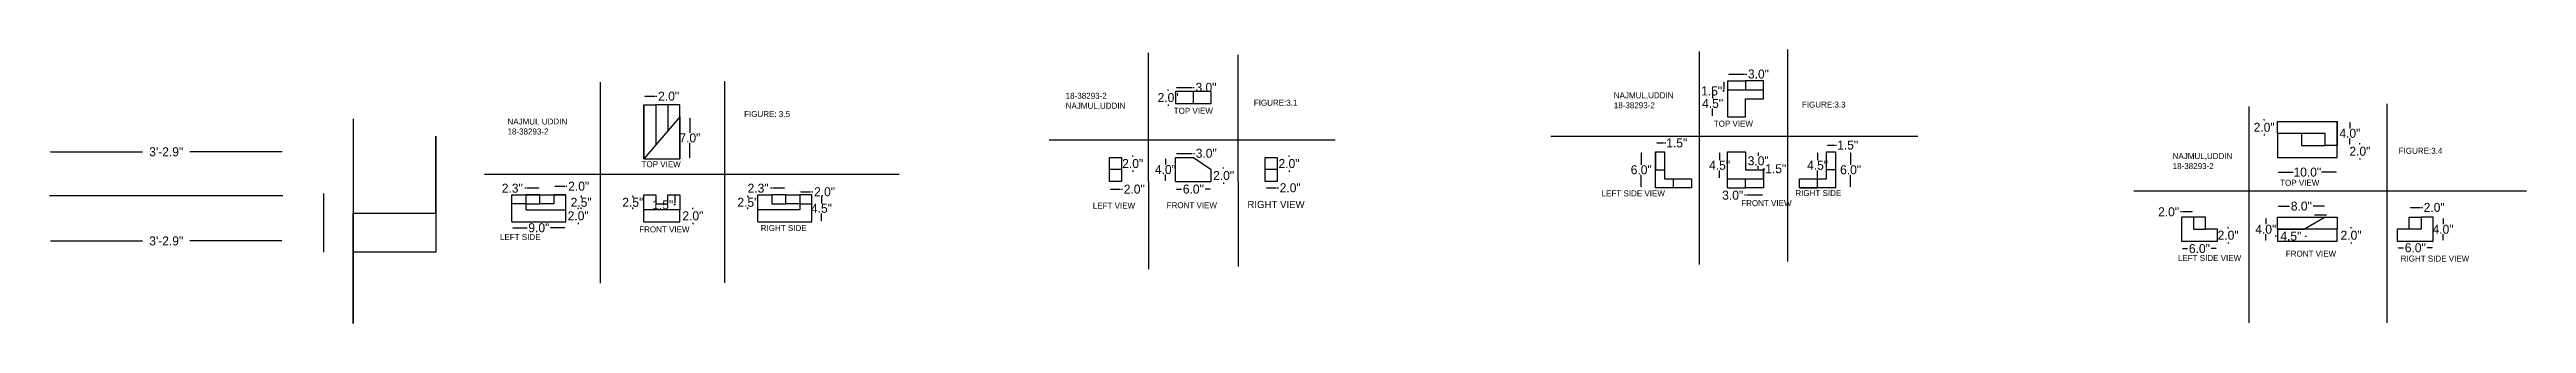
# Model space of a CAD drawing. Header units: inches. Extents: x -635 to 935, y 18 to 322.
# Drawn here: x -635.5 to -222.4, y 212.5 to 258.2 of the extents above; entities that cross this region are included whole.
import ezdxf

# ---------------------------------------------------------------- set-up
doc = ezdxf.new("R2010")
doc.units = ezdxf.units.IN
doc.header["$MEASUREMENT"] = 0
doc.dimstyles.get("Standard").update_dxf_attribs({"dimtxt": 1.5, "dimasz": 0.18, "dimexe": 0.18, "dimexo": 0.0625, "dimgap": 0.09, "dimtad": 0, "dimtih": 1, "dimtoh": 1, "dimdec": 1, "dimzin": 0, "dimdsep": 46, "dimlunit": 3, "dimtxsty": 'Standard', "dimcen": 0.09, "dimse1": 1, "dimse2": 1, "dimadec": 0, "dimazin": 0, "dimtfac": 1, "dimtdec": 1, "dimtofl": 0, "dimtmove": 0, "dimatfit": 3, "dimfxl": 1, "dimtolj": 1, "dimtzin": 0, "dimarcsym": 0})

msp = doc.modelspace()

# ---------------------------------------------------------------- texts
at = {"attachment_point": 1}
for s, insert, char_height, width in [('FIGURE: 3.5', (-519.62, 247.97), 1, 19.8764), ('18-38293-2\\PNAJMUL,UDDIN', (-465.99, 251.01), 1, 23.9018), ('TOP VIEW', (-447.97, 248.5), 1, 22.9012), ('FIGURE:3.1', (-434.62, 249.85), 1, 15.493), ('NAJMUL,UDDIN\\P18-38293-2', (-374.58, 251.09), 1, 15.8437), ('FIGURE:3.3', (-343.21, 249.54), 1, 12.8924), ('NAJMUL UDDIN\\P18-38293-2', (-559.08, 246.72), 1, 14.7041), ('TOP VIEW', (-357.91, 246.36), 1, 10.7565), ('TOP VIEW', (-536.72, 239.59), 1, 9.4597), ('NAJMUL,UDDIN\\P18-38293-2', (-281.38, 240.95), 1, 15.7259), ('FIGURE:3.4', (-243.68, 241.83), 1, 17.1221), ('TOP VIEW', (-263.45, 236.5), 1, 21.5629), ('LEFT VIEW', (-461.47, 232.69), 1, 13.9159), ('FRONT VIEW', (-449.15, 232.76), 1, 17.8124), ('RIGHT VIEW', (-435.68, 232.98), 1.2, 15.7095), ('LEFT SIDE VIEW', (-376.61, 234.73), 1, 21.0388), ('FRONT VIEW', (-353.33, 233.1), 1, 9.9081), ('RIGHT SIDE', (-344.3, 234.79), 1, 12.6852), ('LEFT SIDE', (-560.33, 227.45), 1, 7.438), ('FRONT VIEW', (-537.11, 228.72), 1, 12.059), ('RIGHT SIDE ', (-516.84, 228.95), 1, 11.7972), ('LEFT SIDE VIEW', (-280.5, 223.96), 1, 11.7683), ('FRONT VIEW', (-262.51, 224.67), 1, 24.9008), ('RIGHT SIDE VIEW', (-243.36, 223.86), 1, 13.3926)]:
    msp.add_mtext(s, dxfattribs=dict(at, insert=insert, char_height=char_height, width=width))

# ---------------------------------------------------------------- blocks, each defined once
blk = doc.blocks.new('*D1')
at = {"color": 0, "lineweight": -2}
for p, q in [((-447.52, 234.94), (-446.66, 234.94)), ((-441.88, 234.94), (-442.73, 234.94))]:
    blk.add_line(p, q, dxfattribs=at)
at = {"color": 0}
for points in [[(-447.52, 234.97), (-447.52, 234.91), (-447.7, 234.94)], [(-441.88, 234.97), (-441.88, 234.91), (-441.7, 234.94)]]:
    blk.add_solid(points, dxfattribs=at)
at = {"layer": 'Defpoints', "color": 0}
for p in [(-447.7, 236.2), (-441.7, 236.2), (-441.7, 234.94)]:
    blk.add_point(p, dxfattribs=at)
at = {"color": 0, "insert": (-444.7, 234.94), "char_height": 1.5, "attachment_point": 5}
blk.add_mtext('\\A1;6.0"', dxfattribs=at)
blk = doc.blocks.new('*D2')
at = {"color": 0, "lineweight": -2}
for p, q in [((-439.65, 238.38), (-439.65, 238.56)), ((-439.65, 236.02), (-439.65, 235.84))]:
    blk.add_line(p, q, dxfattribs=at)
at = {"color": 0}
for points in [[(-439.68, 238.38), (-439.62, 238.38), (-439.65, 238.2)], [(-439.68, 236.02), (-439.62, 236.02), (-439.65, 236.2)]]:
    blk.add_solid(points, dxfattribs=at)
at = {"layer": 'Defpoints', "color": 0}
for p in [(-441.7, 238.2), (-441.7, 236.2), (-439.65, 238.2)]:
    blk.add_point(p, dxfattribs=at)
at = {"color": 0, "insert": (-439.65, 237.2), "char_height": 1.5, "attachment_point": 5}
blk.add_mtext('\\A1;2.0"', dxfattribs=at)
blk = doc.blocks.new('*D3')
at = {"color": 0, "lineweight": -2}
for p, q in [((-449.36, 240.02), (-449.36, 239.04)), ((-449.36, 236.38), (-449.36, 237.36))]:
    blk.add_line(p, q, dxfattribs=at)
at = {"color": 0}
for points in [[(-449.39, 240.02), (-449.33, 240.02), (-449.36, 240.2)], [(-449.39, 236.38), (-449.33, 236.38), (-449.36, 236.2)]]:
    blk.add_solid(points, dxfattribs=at)
at = {"layer": 'Defpoints', "color": 0}
for p in [(-449.36, 240.2), (-447.7, 240.2), (-447.7, 236.2)]:
    blk.add_point(p, dxfattribs=at)
at = {"color": 0, "insert": (-449.36, 238.2), "char_height": 1.5, "attachment_point": 5}
blk.add_mtext('\\A1;4.0"', dxfattribs=at)
blk = doc.blocks.new('*D4')
at = {"color": 0, "lineweight": -2}
for p, q in [((-447.52, 240.91), (-444.88, 240.91)), ((-444.7, 240.91), (-444.52, 240.91))]:
    blk.add_line(p, q, dxfattribs=at)
at = {"color": 0}
for points in [[(-447.52, 240.94), (-447.52, 240.88), (-447.7, 240.91)], [(-444.88, 240.94), (-444.88, 240.88), (-444.7, 240.91)]]:
    blk.add_solid(points, dxfattribs=at)
at = {"layer": 'Defpoints', "color": 0}
for p in [(-447.7, 240.2), (-444.7, 240.91), (-444.7, 240.2)]:
    blk.add_point(p, dxfattribs=at)
at = {"color": 0, "insert": (-442.55, 240.91), "char_height": 1.5, "attachment_point": 5}
blk.add_mtext('\\A1;3.0"', dxfattribs=at)
blk = doc.blocks.new('*D5')
at = {"color": 0, "lineweight": -2}
for p, q in [((-448.91, 251.38), (-448.91, 251.56)), ((-448.91, 249.02), (-448.91, 248.84))]:
    blk.add_line(p, q, dxfattribs=at)
at = {"color": 0}
for points in [[(-448.94, 251.38), (-448.88, 251.38), (-448.91, 251.2)], [(-448.94, 249.02), (-448.88, 249.02), (-448.91, 249.2)]]:
    blk.add_solid(points, dxfattribs=at)
at = {"layer": 'Defpoints', "color": 0}
for p in [(-448.91, 249.2), (-447.7, 251.2), (-447.7, 249.2)]:
    blk.add_point(p, dxfattribs=at)
at = {"color": 0, "insert": (-448.91, 250.2), "char_height": 1.5, "attachment_point": 5}
blk.add_mtext('\\A1;2.0"', dxfattribs=at)
blk = doc.blocks.new('*D6')
at = {"color": 0, "lineweight": -2}
for p, q in [((-447.52, 251.91), (-444.91, 251.91)), ((-444.73, 251.91), (-444.55, 251.91))]:
    blk.add_line(p, q, dxfattribs=at)
at = {"color": 0}
for points in [[(-447.52, 251.94), (-447.52, 251.88), (-447.7, 251.91)], [(-444.91, 251.94), (-444.91, 251.88), (-444.73, 251.91)]]:
    blk.add_solid(points, dxfattribs=at)
at = {"layer": 'Defpoints', "color": 0}
for p in [(-447.7, 251.2), (-444.73, 251.91), (-444.73, 251.2)]:
    blk.add_point(p, dxfattribs=at)
at = {"color": 0, "insert": (-442.59, 251.91), "char_height": 1.5, "attachment_point": 5}
blk.add_mtext('\\A1;3.0"', dxfattribs=at)
blk = doc.blocks.new('*D7')
at = {"color": 0, "lineweight": -2}
for p, q in [((-428.74, 240.38), (-428.74, 240.56)), ((-428.74, 238.02), (-428.74, 237.84))]:
    blk.add_line(p, q, dxfattribs=at)
at = {"color": 0}
for points in [[(-428.77, 240.38), (-428.71, 240.38), (-428.74, 240.2)], [(-428.77, 238.02), (-428.71, 238.02), (-428.74, 238.2)]]:
    blk.add_solid(points, dxfattribs=at)
at = {"layer": 'Defpoints', "color": 0}
for p in [(-430.7, 240.2), (-430.7, 238.2), (-428.74, 238.2)]:
    blk.add_point(p, dxfattribs=at)
at = {"color": 0, "insert": (-428.74, 239.2), "char_height": 1.5, "attachment_point": 5}
blk.add_mtext('\\A1;2.0"', dxfattribs=at)
blk = doc.blocks.new('*D8')
at = {"color": 0, "lineweight": -2}
for p, q in [((-432.52, 235.16), (-430.88, 235.16)), ((-430.7, 235.16), (-430.52, 235.16))]:
    blk.add_line(p, q, dxfattribs=at)
at = {"color": 0}
for points in [[(-432.52, 235.19), (-432.52, 235.13), (-432.7, 235.16)], [(-430.88, 235.19), (-430.88, 235.13), (-430.7, 235.16)]]:
    blk.add_solid(points, dxfattribs=at)
at = {"layer": 'Defpoints', "color": 0}
for p in [(-432.7, 236.2), (-430.7, 236.2), (-430.7, 235.16)]:
    blk.add_point(p, dxfattribs=at)
at = {"color": 0, "insert": (-428.55, 235.16), "char_height": 1.5, "attachment_point": 5}
blk.add_mtext('\\A1;2.0"', dxfattribs=at)
blk = doc.blocks.new('*D9')
at = {"color": 0, "lineweight": -2}
for p, q in [((-454.81, 240.38), (-454.81, 240.56)), ((-454.81, 238.02), (-454.81, 237.84))]:
    blk.add_line(p, q, dxfattribs=at)
at = {"color": 0}
for points in [[(-454.84, 240.38), (-454.78, 240.38), (-454.81, 240.2)], [(-454.84, 238.02), (-454.78, 238.02), (-454.81, 238.2)]]:
    blk.add_solid(points, dxfattribs=at)
at = {"layer": 'Defpoints', "color": 0}
for p in [(-456.7, 240.2), (-456.7, 238.2), (-454.81, 238.2)]:
    blk.add_point(p, dxfattribs=at)
at = {"color": 0, "insert": (-454.81, 239.2), "char_height": 1.5, "attachment_point": 5}
blk.add_mtext('\\A1;2.0"', dxfattribs=at)
blk = doc.blocks.new('*D10')
at = {"color": 0, "lineweight": -2}
for p, q in [((-458.52, 234.93), (-456.88, 234.93)), ((-456.7, 234.93), (-456.52, 234.93))]:
    blk.add_line(p, q, dxfattribs=at)
at = {"color": 0}
for points in [[(-458.52, 234.96), (-458.52, 234.9), (-458.7, 234.93)], [(-456.88, 234.96), (-456.88, 234.9), (-456.7, 234.93)]]:
    blk.add_solid(points, dxfattribs=at)
at = {"layer": 'Defpoints', "color": 0}
for p in [(-458.7, 236.2), (-456.7, 236.2), (-456.7, 234.93)]:
    blk.add_point(p, dxfattribs=at)
at = {"color": 0, "insert": (-454.55, 234.93), "char_height": 1.5, "attachment_point": 5}
blk.add_mtext('\\A1;2.0"', dxfattribs=at)
blk = doc.blocks.new('*D23')
at = {"color": 0, "lineweight": -2}
for p, q in [((-355.42, 254.13), (-352.78, 254.13)), ((-352.6, 254.13), (-352.42, 254.13))]:
    blk.add_line(p, q, dxfattribs=at)
at = {"color": 0}
for points in [[(-355.42, 254.16), (-355.42, 254.1), (-355.6, 254.13)], [(-352.78, 254.16), (-352.78, 254.1), (-352.6, 254.13)]]:
    blk.add_solid(points, dxfattribs=at)
at = {"layer": 'Defpoints', "color": 0}
for p in [(-355.6, 252.98), (-352.6, 254.13), (-352.6, 252.98)]:
    blk.add_point(p, dxfattribs=at)
at = {"color": 0, "insert": (-350.46, 254.13), "char_height": 1.5, "attachment_point": 5}
blk.add_mtext('\\A1;3.0"', dxfattribs=at)
blk = doc.blocks.new('*D24')
at = {"color": 0, "lineweight": -2}
for p, q in [((-356.24, 252.8), (-356.24, 251.66)), ((-356.24, 251.3), (-356.42, 251.3)), ((-356.24, 251.48), (-356.24, 251.3))]:
    blk.add_line(p, q, dxfattribs=at)
at = {"color": 0}
for points in [[(-356.27, 252.8), (-356.21, 252.8), (-356.24, 252.98)], [(-356.27, 251.66), (-356.21, 251.66), (-356.24, 251.48)]]:
    blk.add_solid(points, dxfattribs=at)
at = {"layer": 'Defpoints', "color": 0}
for p in [(-355.6, 252.98), (-356.24, 251.48), (-355.6, 251.48)]:
    blk.add_point(p, dxfattribs=at)
at = {"color": 0, "insert": (-358.26, 251.3), "char_height": 1.5, "attachment_point": 5}
blk.add_mtext('\\A1;1.5"', dxfattribs=at)
blk = doc.blocks.new('*D25')
at = {"color": 0, "lineweight": -2}
for p, q in [((-358.1, 251.3), (-358.1, 250.07)), ((-358.1, 247.16), (-358.1, 248.39))]:
    blk.add_line(p, q, dxfattribs=at)
at = {"color": 0}
for points in [[(-358.13, 251.3), (-358.07, 251.3), (-358.1, 251.48)], [(-358.13, 247.16), (-358.07, 247.16), (-358.1, 246.98)]]:
    blk.add_solid(points, dxfattribs=at)
at = {"layer": 'Defpoints', "color": 0}
for p in [(-355.6, 251.48), (-358.1, 246.98), (-355.6, 246.98)]:
    blk.add_point(p, dxfattribs=at)
at = {"color": 0, "insert": (-358.1, 249.23), "char_height": 1.5, "attachment_point": 5}
blk.add_mtext('\\A1;4.5"', dxfattribs=at)
blk = doc.blocks.new('*D26')
at = {"color": 0, "lineweight": -2}
for p, q in [((-370.01, 240.98), (-370.01, 239)), ((-370.01, 235.34), (-370.01, 237.32))]:
    blk.add_line(p, q, dxfattribs=at)
at = {"color": 0}
for points in [[(-370.04, 240.98), (-369.98, 240.98), (-370.01, 241.16)], [(-370.04, 235.34), (-369.98, 235.34), (-370.01, 235.16)]]:
    blk.add_solid(points, dxfattribs=at)
at = {"layer": 'Defpoints', "color": 0}
for p in [(-367.6, 241.16), (-370.01, 235.16), (-367.6, 235.16)]:
    blk.add_point(p, dxfattribs=at)
at = {"color": 0, "insert": (-370.01, 238.16), "char_height": 1.5, "attachment_point": 5}
blk.add_mtext('\\A1;6.0"', dxfattribs=at)
blk = doc.blocks.new('*D27')
at = {"color": 0, "lineweight": -2}
for p, q in [((-367.42, 242.64), (-366.28, 242.64)), ((-366.1, 242.64), (-365.92, 242.64))]:
    blk.add_line(p, q, dxfattribs=at)
at = {"color": 0}
for points in [[(-367.42, 242.67), (-367.42, 242.61), (-367.6, 242.64)], [(-366.28, 242.67), (-366.28, 242.61), (-366.1, 242.64)]]:
    blk.add_solid(points, dxfattribs=at)
at = {"layer": 'Defpoints', "color": 0}
for p in [(-367.6, 241.16), (-366.1, 242.64), (-366.1, 241.16)]:
    blk.add_point(p, dxfattribs=at)
at = {"color": 0, "insert": (-364.08, 242.64), "char_height": 1.5, "attachment_point": 5}
blk.add_mtext('\\A1;1.5"', dxfattribs=at)
blk = doc.blocks.new('*D28')
at = {"color": 0, "lineweight": -2}
for p, q in [((-335.09, 240.98), (-335.09, 239)), ((-335.09, 235.34), (-335.09, 237.32))]:
    blk.add_line(p, q, dxfattribs=at)
at = {"color": 0}
for points in [[(-335.12, 240.98), (-335.06, 240.98), (-335.09, 241.16)], [(-335.12, 235.34), (-335.06, 235.34), (-335.09, 235.16)]]:
    blk.add_solid(points, dxfattribs=at)
at = {"layer": 'Defpoints', "color": 0}
for p in [(-337.6, 241.16), (-337.6, 235.16), (-335.09, 235.16)]:
    blk.add_point(p, dxfattribs=at)
at = {"color": 0, "insert": (-335.09, 238.16), "char_height": 1.5, "attachment_point": 5}
blk.add_mtext('\\A1;6.0"', dxfattribs=at)
blk = doc.blocks.new('*D29')
at = {"color": 0, "lineweight": -2}
for p, q in [((-340.6, 240.98), (-340.6, 239.75)), ((-340.6, 236.84), (-340.6, 238.07))]:
    blk.add_line(p, q, dxfattribs=at)
at = {"color": 0}
for points in [[(-340.63, 240.98), (-340.57, 240.98), (-340.6, 241.16)], [(-340.63, 236.84), (-340.57, 236.84), (-340.6, 236.66)]]:
    blk.add_solid(points, dxfattribs=at)
at = {"layer": 'Defpoints', "color": 0}
for p in [(-339.1, 241.16), (-340.6, 236.66), (-339.1, 236.66)]:
    blk.add_point(p, dxfattribs=at)
at = {"color": 0, "insert": (-340.6, 238.91), "char_height": 1.5, "attachment_point": 5}
blk.add_mtext('\\A1;4.5"', dxfattribs=at)
blk = doc.blocks.new('*D30')
at = {"color": 0, "lineweight": -2}
for p, q in [((-338.92, 242.28), (-337.78, 242.28)), ((-337.6, 242.28), (-337.42, 242.28))]:
    blk.add_line(p, q, dxfattribs=at)
at = {"color": 0}
for points in [[(-338.92, 242.31), (-338.92, 242.25), (-339.1, 242.28)], [(-337.78, 242.31), (-337.78, 242.25), (-337.6, 242.28)]]:
    blk.add_solid(points, dxfattribs=at)
at = {"layer": 'Defpoints', "color": 0}
for p in [(-339.1, 241.16), (-337.6, 242.28), (-337.6, 241.16)]:
    blk.add_point(p, dxfattribs=at)
at = {"color": 0, "insert": (-335.58, 242.28), "char_height": 1.5, "attachment_point": 5}
blk.add_mtext('\\A1;1.5"', dxfattribs=at)
blk = doc.blocks.new('*D31')
at = {"color": 0, "lineweight": -2}
for p, q in [((-349.6, 238.16), (-349.6, 238.34)), ((-349.6, 238.34), (-349.42, 238.34)), ((-349.6, 236.84), (-349.6, 237.98))]:
    blk.add_line(p, q, dxfattribs=at)
at = {"color": 0}
for points in [[(-349.63, 237.98), (-349.57, 237.98), (-349.6, 238.16)], [(-349.63, 236.84), (-349.57, 236.84), (-349.6, 236.66)]]:
    blk.add_solid(points, dxfattribs=at)
at = {"layer": 'Defpoints', "color": 0}
for p in [(-349.6, 238.16), (-349.6, 238.16), (-349.6, 236.66)]:
    blk.add_point(p, dxfattribs=at)
at = {"color": 0, "insert": (-347.58, 238.34), "char_height": 1.5, "attachment_point": 5}
blk.add_mtext('\\A1;1.5"', dxfattribs=at)
blk = doc.blocks.new('*D32')
at = {"color": 0, "lineweight": -2}
for p, q in [((-352.6, 233.92), (-352.78, 233.92)), ((-349.78, 233.92), (-352.42, 233.92))]:
    blk.add_line(p, q, dxfattribs=at)
at = {"color": 0}
for points in [[(-352.42, 233.95), (-352.42, 233.89), (-352.6, 233.92)], [(-349.78, 233.95), (-349.78, 233.89), (-349.6, 233.92)]]:
    blk.add_solid(points, dxfattribs=at)
at = {"layer": 'Defpoints', "color": 0}
for p in [(-352.6, 235.16), (-352.6, 233.92), (-349.6, 235.16)]:
    blk.add_point(p, dxfattribs=at)
at = {"color": 0, "insert": (-354.75, 233.92), "char_height": 1.5, "attachment_point": 5}
blk.add_mtext('\\A1;3.0"', dxfattribs=at)
blk = doc.blocks.new('*D33')
at = {"color": 0, "lineweight": -2}
for p, q in [((-350.5, 240.98), (-350.5, 240.5)), ((-350.5, 238.34), (-350.5, 238.82))]:
    blk.add_line(p, q, dxfattribs=at)
at = {"color": 0}
for points in [[(-350.53, 240.98), (-350.47, 240.98), (-350.5, 241.16)], [(-350.53, 238.34), (-350.47, 238.34), (-350.5, 238.16)]]:
    blk.add_solid(points, dxfattribs=at)
at = {"layer": 'Defpoints', "color": 0}
for p in [(-352.6, 241.16), (-350.5, 241.16), (-352.6, 238.16)]:
    blk.add_point(p, dxfattribs=at)
at = {"color": 0, "insert": (-350.5, 239.66), "char_height": 1.5, "attachment_point": 5}
blk.add_mtext('\\A1;3.0"', dxfattribs=at)
blk = doc.blocks.new('*D34')
at = {"color": 0, "lineweight": -2}
for p, q in [((-356.94, 240.98), (-356.94, 239.75)), ((-356.94, 236.84), (-356.94, 238.07))]:
    blk.add_line(p, q, dxfattribs=at)
at = {"color": 0}
for points in [[(-356.97, 240.98), (-356.91, 240.98), (-356.94, 241.16)], [(-356.97, 236.84), (-356.91, 236.84), (-356.94, 236.66)]]:
    blk.add_solid(points, dxfattribs=at)
at = {"layer": 'Defpoints', "color": 0}
for p in [(-355.6, 241.16), (-356.94, 236.66), (-355.6, 236.66)]:
    blk.add_point(p, dxfattribs=at)
at = {"color": 0, "insert": (-356.94, 238.91), "char_height": 1.5, "attachment_point": 5}
blk.add_mtext('\\A1;4.5"', dxfattribs=at)
blk = doc.blocks.new('*D35')
at = {"color": 0, "lineweight": -2}
for p, q in [((-263.74, 237.77), (-261.26, 237.77)), ((-254.1, 237.77), (-256.58, 237.77))]:
    blk.add_line(p, q, dxfattribs=at)
at = {"color": 0}
for points in [[(-263.74, 237.8), (-263.74, 237.74), (-263.92, 237.77)], [(-254.1, 237.8), (-254.1, 237.74), (-253.92, 237.77)]]:
    blk.add_solid(points, dxfattribs=at)
at = {"layer": 'Defpoints', "color": 0}
for p in [(-263.92, 240.24), (-253.92, 240.24), (-253.92, 237.77)]:
    blk.add_point(p, dxfattribs=at)
at = {"color": 0, "insert": (-258.92, 237.77), "char_height": 1.5, "attachment_point": 5}
blk.add_mtext('\\A1;10.0"', dxfattribs=at)
blk = doc.blocks.new('*D36')
at = {"color": 0, "lineweight": -2}
for p, q in [((-250.16, 242.42), (-250.16, 242.6)), ((-250.16, 240.06), (-250.16, 239.88))]:
    blk.add_line(p, q, dxfattribs=at)
at = {"color": 0}
for points in [[(-250.19, 242.42), (-250.13, 242.42), (-250.16, 242.24)], [(-250.19, 240.06), (-250.13, 240.06), (-250.16, 240.24)]]:
    blk.add_solid(points, dxfattribs=at)
at = {"layer": 'Defpoints', "color": 0}
for p in [(-253.92, 242.24), (-253.92, 240.24), (-250.16, 240.24)]:
    blk.add_point(p, dxfattribs=at)
at = {"color": 0, "insert": (-250.16, 241.24), "char_height": 1.5, "attachment_point": 5}
blk.add_mtext('\\A1;2.0"', dxfattribs=at)
blk = doc.blocks.new('*D37')
at = {"color": 0, "lineweight": -2}
for p, q in [((-251.83, 246.06), (-251.83, 245.08)), ((-251.83, 242.42), (-251.83, 243.4))]:
    blk.add_line(p, q, dxfattribs=at)
at = {"color": 0}
for points in [[(-251.86, 246.06), (-251.8, 246.06), (-251.83, 246.24)], [(-251.86, 242.42), (-251.8, 242.42), (-251.83, 242.24)]]:
    blk.add_solid(points, dxfattribs=at)
at = {"layer": 'Defpoints', "color": 0}
for p in [(-253.92, 246.24), (-253.92, 242.24), (-251.83, 242.24)]:
    blk.add_point(p, dxfattribs=at)
at = {"color": 0, "insert": (-251.83, 244.24), "char_height": 1.5, "attachment_point": 5}
blk.add_mtext('\\A1;4.0"', dxfattribs=at)
blk = doc.blocks.new('*D38')
at = {"color": 0, "lineweight": -2}
for p, q in [((-266.12, 246.42), (-266.12, 246.6)), ((-266.12, 244.06), (-266.12, 243.88))]:
    blk.add_line(p, q, dxfattribs=at)
at = {"color": 0}
for points in [[(-266.15, 246.42), (-266.09, 246.42), (-266.12, 246.24)], [(-266.15, 244.06), (-266.09, 244.06), (-266.12, 244.24)]]:
    blk.add_solid(points, dxfattribs=at)
at = {"layer": 'Defpoints', "color": 0}
for p in [(-266.12, 244.24), (-263.92, 246.24), (-263.92, 244.24)]:
    blk.add_point(p, dxfattribs=at)
at = {"color": 0, "insert": (-266.12, 245.24), "char_height": 1.5, "attachment_point": 5}
blk.add_mtext('\\A1;2.0"', dxfattribs=at)
blk = doc.blocks.new('*D39')
at = {"color": 0, "lineweight": -2}
for p, q in [((-263.74, 232.1), (-261.88, 232.1)), ((-256.1, 232.1), (-257.95, 232.1))]:
    blk.add_line(p, q, dxfattribs=at)
at = {"color": 0}
for points in [[(-263.74, 232.13), (-263.74, 232.07), (-263.92, 232.1)], [(-256.1, 232.13), (-256.1, 232.07), (-255.92, 232.1)]]:
    blk.add_solid(points, dxfattribs=at)
at = {"layer": 'Defpoints', "color": 0}
for p in [(-255.92, 232.1), (-263.92, 230.24), (-255.92, 230.24)]:
    blk.add_point(p, dxfattribs=at)
at = {"color": 0, "insert": (-259.92, 232.1), "char_height": 1.5, "attachment_point": 5}
blk.add_mtext('\\A1;8.0"', dxfattribs=at)
blk = doc.blocks.new('*D40')
at = {"color": 0, "lineweight": -2}
for p, q in [((-264.1, 227.1), (-264.28, 227.1)), ((-259.24, 227.1), (-259.06, 227.1))]:
    blk.add_line(p, q, dxfattribs=at)
at = {"color": 0}
for points in [[(-264.1, 227.13), (-264.1, 227.07), (-263.92, 227.1)], [(-259.24, 227.13), (-259.24, 227.07), (-259.42, 227.1)]]:
    blk.add_solid(points, dxfattribs=at)
at = {"layer": 'Defpoints', "color": 0}
for p in [(-263.92, 228.24), (-259.42, 228.24), (-263.92, 227.1)]:
    blk.add_point(p, dxfattribs=at)
at = {"color": 0, "insert": (-261.67, 227.1), "char_height": 1.5, "attachment_point": 5}
blk.add_mtext('\\A1;4.5"', dxfattribs=at)
blk = doc.blocks.new('*D41')
at = {"color": 0, "lineweight": -2}
for p, q in [((-251.63, 228.42), (-251.63, 228.6)), ((-251.63, 226.06), (-251.63, 225.88))]:
    blk.add_line(p, q, dxfattribs=at)
at = {"color": 0}
for points in [[(-251.66, 228.42), (-251.6, 228.42), (-251.63, 228.24)], [(-251.66, 226.06), (-251.6, 226.06), (-251.63, 226.24)]]:
    blk.add_solid(points, dxfattribs=at)
at = {"layer": 'Defpoints', "color": 0}
for p in [(-253.92, 228.24), (-253.92, 226.24), (-251.63, 226.24)]:
    blk.add_point(p, dxfattribs=at)
at = {"color": 0, "insert": (-251.63, 227.24), "char_height": 1.5, "attachment_point": 5}
blk.add_mtext('\\A1;2.0"', dxfattribs=at)
blk = doc.blocks.new('*D42')
at = {"color": 0, "lineweight": -2}
for p, q in [((-265.85, 230.06), (-265.85, 229.08)), ((-265.85, 226.42), (-265.85, 227.4))]:
    blk.add_line(p, q, dxfattribs=at)
at = {"color": 0}
for points in [[(-265.88, 230.06), (-265.82, 230.06), (-265.85, 230.24)], [(-265.88, 226.42), (-265.82, 226.42), (-265.85, 226.24)]]:
    blk.add_solid(points, dxfattribs=at)
at = {"layer": 'Defpoints', "color": 0}
for p in [(-263.92, 230.24), (-265.85, 226.24), (-263.92, 226.24)]:
    blk.add_point(p, dxfattribs=at)
at = {"color": 0, "insert": (-265.85, 228.24), "char_height": 1.5, "attachment_point": 5}
blk.add_mtext('\\A1;4.0"', dxfattribs=at)
blk = doc.blocks.new('*D43')
at = {"color": 0, "lineweight": -2}
for p, q in [((-272.13, 228.42), (-272.13, 228.6)), ((-272.13, 226.06), (-272.13, 225.88))]:
    blk.add_line(p, q, dxfattribs=at)
at = {"color": 0}
for points in [[(-272.16, 228.42), (-272.1, 228.42), (-272.13, 228.24)], [(-272.16, 226.06), (-272.1, 226.06), (-272.13, 226.24)]]:
    blk.add_solid(points, dxfattribs=at)
at = {"layer": 'Defpoints', "color": 0}
for p in [(-273.92, 228.24), (-273.92, 226.24), (-272.13, 226.24)]:
    blk.add_point(p, dxfattribs=at)
at = {"color": 0, "insert": (-272.13, 227.24), "char_height": 1.5, "attachment_point": 5}
blk.add_mtext('\\A1;2.0"', dxfattribs=at)
blk = doc.blocks.new('*D44')
at = {"color": 0, "lineweight": -2}
for p, q in [((-279.92, 231.15), (-280.1, 231.15)), ((-278.1, 231.15), (-279.74, 231.15))]:
    blk.add_line(p, q, dxfattribs=at)
at = {"color": 0}
for points in [[(-279.74, 231.18), (-279.74, 231.12), (-279.92, 231.15)], [(-278.1, 231.18), (-278.1, 231.12), (-277.92, 231.15)]]:
    blk.add_solid(points, dxfattribs=at)
at = {"layer": 'Defpoints', "color": 0}
for p in [(-279.92, 231.15), (-279.92, 230.24), (-277.92, 230.24)]:
    blk.add_point(p, dxfattribs=at)
at = {"color": 0, "insert": (-282.06, 231.15), "char_height": 1.5, "attachment_point": 5}
blk.add_mtext('\\A1;2.0"', dxfattribs=at)
blk = doc.blocks.new('*D45')
at = {"color": 0, "lineweight": -2}
for p, q in [((-279.74, 225.01), (-278.88, 225.01)), ((-274.1, 225.01), (-274.95, 225.01))]:
    blk.add_line(p, q, dxfattribs=at)
at = {"color": 0}
for points in [[(-279.74, 225.04), (-279.74, 224.98), (-279.92, 225.01)], [(-274.1, 225.04), (-274.1, 224.98), (-273.92, 225.01)]]:
    blk.add_solid(points, dxfattribs=at)
at = {"layer": 'Defpoints', "color": 0}
for p in [(-279.92, 226.24), (-279.92, 225.01), (-273.92, 226.24)]:
    blk.add_point(p, dxfattribs=at)
at = {"color": 0, "insert": (-276.92, 225.01), "char_height": 1.5, "attachment_point": 5}
blk.add_mtext('\\A1;6.0"', dxfattribs=at)
blk = doc.blocks.new('*D46')
at = {"color": 0, "lineweight": -2}
for p, q in [((-241.74, 231.88), (-240.1, 231.88)), ((-239.92, 231.88), (-239.74, 231.88))]:
    blk.add_line(p, q, dxfattribs=at)
at = {"color": 0}
for points in [[(-241.74, 231.91), (-241.74, 231.85), (-241.92, 231.88)], [(-240.1, 231.91), (-240.1, 231.85), (-239.92, 231.88)]]:
    blk.add_solid(points, dxfattribs=at)
at = {"layer": 'Defpoints', "color": 0}
for p in [(-239.92, 231.88), (-241.92, 230.24), (-239.92, 230.24)]:
    blk.add_point(p, dxfattribs=at)
at = {"color": 0, "insert": (-237.77, 231.88), "char_height": 1.5, "attachment_point": 5}
blk.add_mtext('\\A1;2.0"', dxfattribs=at)
blk = doc.blocks.new('*D47')
at = {"color": 0, "lineweight": -2}
for p, q in [((-236.29, 230.06), (-236.29, 229.08)), ((-236.29, 226.42), (-236.29, 227.4))]:
    blk.add_line(p, q, dxfattribs=at)
at = {"color": 0}
for points in [[(-236.32, 230.06), (-236.26, 230.06), (-236.29, 230.24)], [(-236.32, 226.42), (-236.26, 226.42), (-236.29, 226.24)]]:
    blk.add_solid(points, dxfattribs=at)
at = {"layer": 'Defpoints', "color": 0}
for p in [(-237.92, 230.24), (-236.29, 230.24), (-237.92, 226.24)]:
    blk.add_point(p, dxfattribs=at)
at = {"color": 0, "insert": (-236.29, 228.24), "char_height": 1.5, "attachment_point": 5}
blk.add_mtext('\\A1;4.0"', dxfattribs=at)
blk = doc.blocks.new('*D48')
at = {"color": 0, "lineweight": -2}
for p, q in [((-243.74, 225.15), (-242.88, 225.15)), ((-238.1, 225.15), (-238.95, 225.15))]:
    blk.add_line(p, q, dxfattribs=at)
at = {"color": 0}
for points in [[(-243.74, 225.18), (-243.74, 225.12), (-243.92, 225.15)], [(-238.1, 225.18), (-238.1, 225.12), (-237.92, 225.15)]]:
    blk.add_solid(points, dxfattribs=at)
at = {"layer": 'Defpoints', "color": 0}
for p in [(-243.92, 226.24), (-243.92, 225.15), (-237.92, 226.24)]:
    blk.add_point(p, dxfattribs=at)
at = {"color": 0, "insert": (-240.92, 225.15), "char_height": 1.5, "attachment_point": 5}
blk.add_mtext('\\A1;6.0"', dxfattribs=at)
blk = doc.blocks.new('*D49')
at = {"color": 0, "lineweight": -2}
for p, q in [((-536.17, 250.44), (-534.53, 250.44)), ((-534.35, 250.44), (-534.17, 250.44))]:
    blk.add_line(p, q, dxfattribs=at)
at = {"color": 0}
for points in [[(-536.17, 250.47), (-536.17, 250.41), (-536.35, 250.44)], [(-534.53, 250.47), (-534.53, 250.41), (-534.35, 250.44)]]:
    blk.add_solid(points, dxfattribs=at)
at = {"layer": 'Defpoints', "color": 0}
for p in [(-536.35, 248.98), (-534.35, 250.44), (-534.35, 248.98)]:
    blk.add_point(p, dxfattribs=at)
at = {"color": 0, "insert": (-532.2, 250.44), "char_height": 1.5, "attachment_point": 5}
blk.add_mtext('\\A1;2.0"', dxfattribs=at)
blk = doc.blocks.new('*D50')
at = {"color": 0, "lineweight": -2}
for p, q in [((-528.66, 246.8), (-528.66, 244.32)), ((-528.66, 240.16), (-528.66, 242.64))]:
    blk.add_line(p, q, dxfattribs=at)
at = {"color": 0}
for points in [[(-528.69, 246.8), (-528.63, 246.8), (-528.66, 246.98)], [(-528.69, 240.16), (-528.63, 240.16), (-528.66, 239.98)]]:
    blk.add_solid(points, dxfattribs=at)
at = {"layer": 'Defpoints', "color": 0}
for p in [(-530.35, 246.98), (-528.66, 246.98), (-530.35, 239.98)]:
    blk.add_point(p, dxfattribs=at)
at = {"color": 0, "insert": (-528.66, 243.48), "char_height": 1.5, "attachment_point": 5}
blk.add_mtext('\\A1;7.0"', dxfattribs=at)
blk = doc.blocks.new('*D51')
at = {"color": 0, "lineweight": -2}
for p, q in [((-538.18, 233.8), (-538.18, 233.57)), ((-538.18, 231.66), (-538.18, 231.89))]:
    blk.add_line(p, q, dxfattribs=at)
at = {"color": 0}
for points in [[(-538.21, 233.8), (-538.15, 233.8), (-538.18, 233.98)], [(-538.21, 231.66), (-538.15, 231.66), (-538.18, 231.48)]]:
    blk.add_solid(points, dxfattribs=at)
at = {"layer": 'Defpoints', "color": 0}
for p in [(-538.18, 231.48), (-536.35, 233.98), (-536.35, 231.48)]:
    blk.add_point(p, dxfattribs=at)
at = {"color": 0, "insert": (-538.18, 232.73), "char_height": 1.5, "attachment_point": 5}
blk.add_mtext('\\A1;2.5"', dxfattribs=at)
blk = doc.blocks.new('*D52')
at = {"color": 0, "lineweight": -2}
for p, q in [((-528.16, 231.66), (-528.16, 231.84)), ((-528.16, 229.3), (-528.16, 229.12))]:
    blk.add_line(p, q, dxfattribs=at)
at = {"color": 0}
for points in [[(-528.19, 231.66), (-528.13, 231.66), (-528.16, 231.48)], [(-528.19, 229.3), (-528.13, 229.3), (-528.16, 229.48)]]:
    blk.add_solid(points, dxfattribs=at)
at = {"layer": 'Defpoints', "color": 0}
for p in [(-536.35, 231.48), (-536.35, 229.48), (-528.16, 229.48)]:
    blk.add_point(p, dxfattribs=at)
at = {"color": 0, "insert": (-528.16, 230.48), "char_height": 1.5, "attachment_point": 5}
blk.add_mtext('\\A1;2.0"', dxfattribs=at)
blk = doc.blocks.new('*D53')
at = {"color": 0, "lineweight": -2}
for p, q in [((-531.17, 232.3), (-531.35, 232.3)), ((-531.17, 233.8), (-531.17, 232.66)), ((-531.17, 232.48), (-531.17, 232.3))]:
    blk.add_line(p, q, dxfattribs=at)
at = {"color": 0}
for points in [[(-531.2, 233.8), (-531.14, 233.8), (-531.17, 233.98)], [(-531.2, 232.66), (-531.14, 232.66), (-531.17, 232.48)]]:
    blk.add_solid(points, dxfattribs=at)
at = {"layer": 'Defpoints', "color": 0}
for p in [(-534.35, 233.98), (-534.35, 232.48), (-531.17, 232.48)]:
    blk.add_point(p, dxfattribs=at)
at = {"color": 0, "insert": (-533.19, 232.3), "char_height": 1.5, "attachment_point": 5}
blk.add_mtext('\\A1;1.5"', dxfattribs=at)
blk = doc.blocks.new('*D54')
at = {"color": 0, "lineweight": -2}
for p, q in [((-510.17, 234.49), (-508.53, 234.49)), ((-508.35, 234.49), (-508.17, 234.49))]:
    blk.add_line(p, q, dxfattribs=at)
at = {"color": 0}
for points in [[(-510.17, 234.52), (-510.17, 234.46), (-510.35, 234.49)], [(-508.53, 234.52), (-508.53, 234.46), (-508.35, 234.49)]]:
    blk.add_solid(points, dxfattribs=at)
at = {"layer": 'Defpoints', "color": 0}
for p in [(-510.35, 233.98), (-508.35, 234.49), (-508.35, 233.98)]:
    blk.add_point(p, dxfattribs=at)
at = {"color": 0, "insert": (-506.2, 234.49), "char_height": 1.5, "attachment_point": 5}
blk.add_mtext('\\A1;2.0"', dxfattribs=at)
blk = doc.blocks.new('*D55')
at = {"color": 0, "lineweight": -2}
for p, q in [((-515.01, 235.09), (-515.19, 235.09)), ((-512.86, 235.09), (-514.83, 235.09))]:
    blk.add_line(p, q, dxfattribs=at)
at = {"color": 0}
for points in [[(-514.83, 235.12), (-514.83, 235.06), (-515.01, 235.09)], [(-512.86, 235.12), (-512.86, 235.06), (-512.68, 235.09)]]:
    blk.add_solid(points, dxfattribs=at)
at = {"layer": 'Defpoints', "color": 0}
for p in [(-515.01, 235.09), (-515.01, 233.98), (-512.68, 233.98)]:
    blk.add_point(p, dxfattribs=at)
at = {"color": 0, "insert": (-517.28, 235.09), "char_height": 1.5, "attachment_point": 5}
blk.add_mtext('\\A1;2.3"', dxfattribs=at)
blk = doc.blocks.new('*D56')
at = {"color": 0, "lineweight": -2}
for p, q in [((-518.99, 233.8), (-518.99, 233.57)), ((-518.99, 231.66), (-518.99, 231.89))]:
    blk.add_line(p, q, dxfattribs=at)
at = {"color": 0}
for points in [[(-519.02, 233.8), (-518.96, 233.8), (-518.99, 233.98)], [(-519.02, 231.66), (-518.96, 231.66), (-518.99, 231.48)]]:
    blk.add_solid(points, dxfattribs=at)
at = {"layer": 'Defpoints', "color": 0}
for p in [(-518.99, 233.98), (-517.35, 233.98), (-517.35, 231.48)]:
    blk.add_point(p, dxfattribs=at)
at = {"color": 0, "insert": (-518.99, 232.73), "char_height": 1.5, "attachment_point": 5}
blk.add_mtext('\\A1;2.5"', dxfattribs=at)
blk = doc.blocks.new('*D57')
at = {"color": 0, "lineweight": -2}
for p, q in [((-506.72, 233.8), (-506.72, 232.57)), ((-506.72, 229.66), (-506.72, 230.89))]:
    blk.add_line(p, q, dxfattribs=at)
at = {"color": 0}
for points in [[(-506.75, 233.8), (-506.69, 233.8), (-506.72, 233.98)], [(-506.75, 229.66), (-506.69, 229.66), (-506.72, 229.48)]]:
    blk.add_solid(points, dxfattribs=at)
at = {"layer": 'Defpoints', "color": 0}
for p in [(-508.35, 233.98), (-508.35, 229.48), (-506.72, 229.48)]:
    blk.add_point(p, dxfattribs=at)
at = {"color": 0, "insert": (-506.72, 231.73), "char_height": 1.5, "attachment_point": 5}
blk.add_mtext('\\A1;4.5"', dxfattribs=at)
blk = doc.blocks.new('*D58')
at = {"color": 0, "lineweight": -2}
for p, q in [((-547.29, 231.66), (-547.29, 231.84)), ((-547.29, 229.3), (-547.29, 229.12))]:
    blk.add_line(p, q, dxfattribs=at)
at = {"color": 0}
for points in [[(-547.32, 231.66), (-547.26, 231.66), (-547.29, 231.48)], [(-547.32, 229.3), (-547.26, 229.3), (-547.29, 229.48)]]:
    blk.add_solid(points, dxfattribs=at)
at = {"layer": 'Defpoints', "color": 0}
for p in [(-549.35, 231.48), (-549.35, 229.48), (-547.29, 229.48)]:
    blk.add_point(p, dxfattribs=at)
at = {"color": 0, "insert": (-547.29, 230.48), "char_height": 1.5, "attachment_point": 5}
blk.add_mtext('\\A1;2.0"', dxfattribs=at)
blk = doc.blocks.new('*D59')
at = {"color": 0, "lineweight": -2}
for p, q in [((-546.79, 233.8), (-546.79, 233.57)), ((-546.79, 231.66), (-546.79, 231.89))]:
    blk.add_line(p, q, dxfattribs=at)
at = {"color": 0}
for points in [[(-546.82, 233.8), (-546.76, 233.8), (-546.79, 233.98)], [(-546.82, 231.66), (-546.76, 231.66), (-546.79, 231.48)]]:
    blk.add_solid(points, dxfattribs=at)
at = {"layer": 'Defpoints', "color": 0}
for p in [(-549.35, 233.98), (-549.35, 231.48), (-546.79, 233.98)]:
    blk.add_point(p, dxfattribs=at)
at = {"color": 0, "insert": (-546.79, 232.73), "char_height": 1.5, "attachment_point": 5}
blk.add_mtext('\\A1;2.5"', dxfattribs=at)
blk = doc.blocks.new('*D60')
at = {"color": 0, "lineweight": -2}
for p, q in [((-556.01, 235.09), (-556.19, 235.09)), ((-553.86, 235.09), (-555.83, 235.09))]:
    blk.add_line(p, q, dxfattribs=at)
at = {"color": 0}
for points in [[(-555.83, 235.12), (-555.83, 235.06), (-556.01, 235.09)], [(-553.86, 235.12), (-553.86, 235.06), (-553.68, 235.09)]]:
    blk.add_solid(points, dxfattribs=at)
at = {"layer": 'Defpoints', "color": 0}
for p in [(-556.01, 235.09), (-556.01, 233.98), (-553.68, 233.98)]:
    blk.add_point(p, dxfattribs=at)
at = {"color": 0, "insert": (-558.28, 235.09), "char_height": 1.5, "attachment_point": 5}
blk.add_mtext('\\A1;2.3"', dxfattribs=at)
blk = doc.blocks.new('*D61')
at = {"color": 0, "lineweight": -2}
for p, q in [((-551.17, 235.42), (-549.53, 235.42)), ((-549.35, 235.42), (-549.17, 235.42))]:
    blk.add_line(p, q, dxfattribs=at)
at = {"color": 0}
for points in [[(-551.17, 235.45), (-551.17, 235.39), (-551.35, 235.42)], [(-549.53, 235.45), (-549.53, 235.39), (-549.35, 235.42)]]:
    blk.add_solid(points, dxfattribs=at)
at = {"layer": 'Defpoints', "color": 0}
for p in [(-551.35, 233.98), (-549.35, 235.42), (-549.35, 233.98)]:
    blk.add_point(p, dxfattribs=at)
at = {"color": 0, "insert": (-547.2, 235.42), "char_height": 1.5, "attachment_point": 5}
blk.add_mtext('\\A1;2.0"', dxfattribs=at)
blk = doc.blocks.new('*D62')
at = {"color": 0, "lineweight": -2}
for p, q in [((-558.17, 228.49), (-555.81, 228.49)), ((-549.53, 228.49), (-551.88, 228.49))]:
    blk.add_line(p, q, dxfattribs=at)
at = {"color": 0}
for points in [[(-558.17, 228.52), (-558.17, 228.46), (-558.35, 228.49)], [(-549.53, 228.52), (-549.53, 228.46), (-549.35, 228.49)]]:
    blk.add_solid(points, dxfattribs=at)
at = {"layer": 'Defpoints', "color": 0}
for p in [(-558.35, 229.48), (-549.35, 229.48), (-549.35, 228.49)]:
    blk.add_point(p, dxfattribs=at)
at = {"color": 0, "insert": (-553.85, 228.49), "char_height": 1.5, "attachment_point": 5}
blk.add_mtext('\\A1;9.0"', dxfattribs=at)
blk = doc.blocks.new('*D79')
at = {"color": 0, "lineweight": -2}
for p, q in [((-635.27, 241.16), (-619.96, 241.16)), ((-596.72, 241.16), (-612.03, 241.16))]:
    blk.add_line(p, q, dxfattribs=at)
at = {"color": 0}
for points in [[(-635.27, 241.19), (-635.27, 241.13), (-635.45, 241.16)], [(-596.72, 241.19), (-596.72, 241.13), (-596.54, 241.16)]]:
    blk.add_solid(points, dxfattribs=at)
at = {"layer": 'Defpoints', "color": 0}
for p in [(-596.54, 241.16), (-635.45, 233.89), (-596.54, 233.89)]:
    blk.add_point(p, dxfattribs=at)
at = {"color": 0, "insert": (-615.99, 241.16), "char_height": 1.5, "attachment_point": 5}
blk.add_mtext('\\A1;3\'-2.9"', dxfattribs=at)
blk = doc.blocks.new('*D80')
at = {"color": 0, "lineweight": -2}
for p, q in [((-635.27, 226.29), (-619.96, 226.29)), ((-596.72, 226.29), (-612.03, 226.29))]:
    blk.add_line(p, q, dxfattribs=at)
at = {"color": 0}
for points in [[(-635.27, 226.32), (-635.27, 226.26), (-635.45, 226.29)], [(-596.72, 226.32), (-596.72, 226.26), (-596.54, 226.29)]]:
    blk.add_solid(points, dxfattribs=at)
at = {"layer": 'Defpoints', "color": 0}
for p in [(-635.45, 233.89), (-596.54, 233.89), (-596.54, 226.29)]:
    blk.add_point(p, dxfattribs=at)
at = {"color": 0, "insert": (-615.99, 226.29), "char_height": 1.5, "attachment_point": 5}
blk.add_mtext('\\A1;3\'-2.9"', dxfattribs=at)

# ---------------------------------------------------------------- dimensions: what is measured, and where the dimension line sits
for base, p1, p2, picture, middle in [((-444.73, 251.91), (-447.7, 251.2), (-444.73, 251.2), '*D6', (-442.59, 251.91)), ((-352.6, 254.13), (-355.6, 252.98), (-352.6, 252.98), '*D23', (-350.46, 254.13)), ((-534.35, 250.44), (-536.35, 248.98), (-534.35, 248.98), '*D49', (-532.2, 250.44)), ((-596.54, 241.16), (-635.45, 233.89), (-596.54, 233.89), '*D79', (-615.99, 241.16)), ((-444.7, 240.91), (-447.7, 240.2), (-444.7, 240.2), '*D4', (-442.55, 240.91)), ((-366.1, 242.64), (-367.6, 241.16), (-366.1, 241.16), '*D27', (-364.08, 242.64)), ((-337.6, 242.28), (-339.1, 241.16), (-337.6, 241.16), '*D30', (-335.58, 242.28)), ((-253.92, 237.77), (-263.92, 240.24), (-253.92, 240.24), '*D35', (-258.92, 237.77)), ((-556.01, 235.09), (-553.68, 233.98), (-556.01, 233.98), '*D60', (-558.28, 235.09)), ((-549.35, 235.42), (-551.35, 233.98), (-549.35, 233.98), '*D61', (-547.2, 235.42)), ((-515.01, 235.09), (-512.68, 233.98), (-515.01, 233.98), '*D55', (-517.28, 235.09)), ((-508.35, 234.49), (-510.35, 233.98), (-508.35, 233.98), '*D54', (-506.2, 234.49)), ((-456.7, 234.93), (-458.7, 236.2), (-456.7, 236.2), '*D10', (-454.55, 234.93)), ((-441.7, 234.94), (-447.7, 236.2), (-441.7, 236.2), '*D1', (-444.7, 234.94)), ((-430.7, 235.16), (-432.7, 236.2), (-430.7, 236.2), '*D8', (-428.55, 235.16)), ((-596.54, 226.29), (-635.45, 233.89), (-596.54, 233.89), '*D80', (-615.99, 226.29)), ((-352.6, 233.92), (-349.6, 235.16), (-352.6, 235.16), '*D32', (-354.75, 233.92)), ((-279.92, 231.15), (-277.92, 230.24), (-279.92, 230.24), '*D44', (-282.06, 231.15)), ((-255.92, 232.1), (-263.92, 230.24), (-255.92, 230.24), '*D39', (-259.92, 232.1)), ((-239.92, 231.88), (-241.92, 230.24), (-239.92, 230.24), '*D46', (-237.77, 231.88)), ((-549.35, 228.49), (-558.35, 229.48), (-549.35, 229.48), '*D62', (-553.85, 228.49)), ((-263.92, 227.1), (-259.42, 228.24), (-263.92, 228.24), '*D40', (-261.67, 227.1)), ((-279.92, 225.01), (-273.92, 226.24), (-279.92, 226.24), '*D45', (-276.92, 225.01)), ((-243.92, 225.15), (-237.92, 226.24), (-243.92, 226.24), '*D48', (-240.92, 225.15))]:
    dim = msp.add_linear_dim(base=base, p1=p1, p2=p2, dimstyle='Standard')
    dim.commit()
    dim.dimension.update_dxf_attribs({"geometry": picture, "text_midpoint": middle})
for base, p1, p2, picture, middle in [((-356.24, 251.48), (-355.6, 252.98), (-355.6, 251.48), '*D24', (-358.26, 251.3)), ((-448.91, 249.2), (-447.7, 251.2), (-447.7, 249.2), '*D5', (-448.91, 250.2)), ((-358.1, 246.98), (-355.6, 251.48), (-355.6, 246.98), '*D25', (-358.1, 249.23)), ((-528.66, 246.98), (-530.35, 239.98), (-530.35, 246.98), '*D50', (-528.66, 243.48)), ((-266.12, 244.24), (-263.92, 246.24), (-263.92, 244.24), '*D38', (-266.12, 245.24)), ((-251.83, 242.24), (-253.92, 246.24), (-253.92, 242.24), '*D37', (-251.83, 244.24)), ((-454.81, 238.2), (-456.7, 240.2), (-456.7, 238.2), '*D9', (-454.81, 239.2)), ((-449.36, 240.2), (-447.7, 236.2), (-447.7, 240.2), '*D3', (-449.36, 238.2)), ((-428.74, 238.2), (-430.7, 240.2), (-430.7, 238.2), '*D7', (-428.74, 239.2)), ((-370.01, 235.16), (-367.6, 241.16), (-367.6, 235.16), '*D26', (-370.01, 238.16)), ((-356.94, 236.66), (-355.6, 241.16), (-355.6, 236.66), '*D34', (-356.94, 238.91)), ((-350.5, 241.16), (-352.6, 238.16), (-352.6, 241.16), '*D33', (-350.5, 239.66)), ((-340.6, 236.66), (-339.1, 241.16), (-339.1, 236.66), '*D29', (-340.6, 238.91)), ((-335.09, 235.16), (-337.6, 241.16), (-337.6, 235.16), '*D28', (-335.09, 238.16)), ((-250.16, 240.24), (-253.92, 242.24), (-253.92, 240.24), '*D36', (-250.16, 241.24)), ((-439.65, 238.2), (-441.7, 236.2), (-441.7, 238.2), '*D2', (-439.65, 237.2)), ((-349.6, 238.16), (-349.6, 236.66), (-349.6, 238.16), '*D31', (-347.58, 238.34)), ((-546.79, 233.98), (-549.35, 231.48), (-549.35, 233.98), '*D59', (-546.79, 232.73)), ((-547.29, 229.48), (-549.35, 231.48), (-549.35, 229.48), '*D58', (-547.29, 230.48)), ((-538.18, 231.48), (-536.35, 233.98), (-536.35, 231.48), '*D51', (-538.18, 232.73)), ((-528.16, 229.48), (-536.35, 231.48), (-536.35, 229.48), '*D52', (-528.16, 230.48)), ((-531.17, 232.48), (-534.35, 233.98), (-534.35, 232.48), '*D53', (-533.19, 232.3)), ((-518.99, 233.98), (-517.35, 231.48), (-517.35, 233.98), '*D56', (-518.99, 232.73)), ((-506.72, 229.48), (-508.35, 233.98), (-508.35, 229.48), '*D57', (-506.72, 231.73)), ((-272.13, 226.24), (-273.92, 228.24), (-273.92, 226.24), '*D43', (-272.13, 227.24)), ((-265.85, 226.24), (-263.92, 230.24), (-263.92, 226.24), '*D42', (-265.85, 228.24)), ((-251.63, 226.24), (-253.92, 228.24), (-253.92, 226.24), '*D41', (-251.63, 227.24)), ((-236.29, 230.24), (-237.92, 226.24), (-237.92, 230.24), '*D47', (-236.29, 228.24))]:
    dim = msp.add_linear_dim(base=base, p1=p1, p2=p2, angle=90, dimstyle='Standard')
    dim.commit()
    dim.dimension.update_dxf_attribs({"geometry": picture, "text_midpoint": middle})

# ---------------------------------------------------------------- linework, layer by layer
for p, q in [((-452.2, 236.2), (-452.2, 257.65)), ((-437.2, 236.2), (-437.2, 257.35)), ((-361.46, 257.92), (-361.46, 257.92)), ((-360.37, 257.92), (-360.37, 222.39)), ((-345.61, 258.23), (-345.61, 222.85)), ((-543.64, 252.77), (-543.64, 219.26)), ((-522.91, 252.97), (-522.91, 219.32)), ((-355.6, 252.98), (-352.6, 252.98)), ((-355.6, 252.98), (-355.6, 251.48)), ((-352.6, 252.98), (-352.6, 251.48)), ((-349.6, 252.98), (-352.6, 252.98)), ((-349.6, 251.48), (-349.6, 252.98)), ((-536.35, 239.98), (-536.35, 248.98)), ((-536.35, 248.98), (-534.35, 248.98)), ((-536.35, 248.98), (-536.35, 239.98)), ((-534.35, 248.98), (-534.35, 242.32)), ((-532.35, 248.98), (-534.35, 248.98)), ((-530.35, 248.98), (-532.35, 248.98)), ((-532.35, 248.98), (-532.35, 244.65)), ((-530.35, 246.98), (-530.35, 248.98)), ((-444.73, 251.2), (-444.73, 249.2)), ((-355.6, 251.48), (-352.6, 251.48)), ((-355.6, 251.48), (-355.6, 246.98)), ((-352.6, 251.48), (-349.6, 251.48)), ((-352.6, 246.98), (-352.6, 249.98)), ((-352.6, 249.98), (-349.6, 249.98)), ((-349.6, 249.98), (-349.6, 251.48)), ((-268.67, 248.73), (-268.67, 212.62)), ((-245.67, 249.17), (-245.67, 212.62)), ((-584.83, 246.66), (-584.83, 212.53)), ((-571.05, 230.92), (-571.05, 243.8)), ((-571.05, 243.8), (-571.05, 224.42)), ((-530.35, 246.98), (-536.35, 239.98)), ((-530.35, 239.98), (-530.35, 246.98)), ((-530.35, 246.98), (-530.35, 239.98)), ((-385.07, 243.8), (-323.87, 243.8)), ((-355.6, 246.98), (-352.6, 246.98)), ((-263.92, 244.24), (-263.92, 246.24)), ((-263.92, 246.24), (-253.92, 246.24)), ((-259.92, 244.24), (-263.92, 244.24)), ((-263.92, 244.24), (-263.92, 240.24)), ((-255.92, 244.24), (-259.92, 244.24)), ((-259.92, 244.24), (-259.92, 242.24)), ((-255.92, 242.24), (-255.92, 244.24)), ((-253.92, 246.24), (-253.92, 242.24)), ((-253.92, 242.24), (-253.92, 246.24)), ((-536.35, 239.98), (-530.35, 239.98)), ((-468.74, 243.18), (-421.05, 243.18)), ((-458.7, 240.2), (-458.7, 240.2)), ((-458.7, 240.2), (-456.7, 240.2)), ((-458.7, 238.2), (-458.7, 240.2)), ((-456.7, 240.2), (-456.7, 238.2)), ((-447.7, 236.2), (-447.7, 240.2)), ((-447.7, 240.2), (-444.7, 240.2)), ((-444.7, 240.2), (-441.7, 238.2)), ((-432.7, 240.2), (-432.7, 240.2)), ((-432.7, 240.2), (-430.7, 240.2)), ((-432.7, 238.2), (-432.7, 240.2)), ((-430.7, 240.2), (-430.7, 238.2)), ((-367.6, 241.16), (-366.1, 241.16)), ((-367.6, 235.16), (-367.6, 241.16)), ((-367.6, 241.16), (-367.6, 238.16)), ((-366.1, 241.16), (-366.1, 236.66)), ((-355.6, 236.66), (-355.6, 241.16)), ((-355.6, 241.16), (-352.6, 241.16)), ((-352.6, 241.16), (-352.6, 238.16)), ((-339.1, 241.16), (-337.6, 241.16)), ((-339.1, 236.66), (-339.1, 241.16)), ((-337.6, 241.16), (-337.6, 235.16)), ((-337.6, 241.16), (-337.6, 238.16)), ((-263.92, 240.24), (-253.92, 240.24)), ((-259.92, 242.24), (-255.92, 242.24)), ((-253.92, 242.24), (-255.92, 242.24)), ((-253.92, 240.24), (-253.92, 242.24)), ((-562.91, 237.46), (-493.77, 237.46)), ((-456.7, 238.2), (-458.7, 238.2)), ((-458.7, 236.2), (-458.7, 238.2)), ((-456.7, 236.2), (-458.7, 236.2)), ((-456.7, 238.2), (-456.7, 236.2)), ((-452.2, 236.2), (-452.2, 221.58)), ((-447.7, 236.2), (-441.7, 236.2)), ((-441.7, 236.2), (-441.7, 238.2)), ((-437.2, 236.2), (-437.2, 222.06)), ((-430.7, 238.2), (-432.7, 238.2)), ((-432.7, 236.2), (-432.7, 238.2)), ((-430.7, 236.2), (-432.7, 236.2)), ((-430.7, 238.2), (-430.7, 236.2)), ((-367.6, 238.16), (-366.1, 238.16)), ((-366.1, 236.66), (-361.6, 236.66)), ((-364.6, 235.16), (-364.6, 236.66)), ((-361.6, 236.66), (-361.6, 235.16)), ((-355.6, 235.16), (-355.6, 236.66)), ((-355.6, 236.66), (-352.6, 236.66)), ((-352.6, 238.16), (-349.6, 238.16)), ((-352.6, 235.16), (-352.6, 236.66)), ((-352.6, 236.66), (-349.6, 236.66)), ((-349.6, 238.16), (-349.6, 236.66)), ((-349.6, 236.66), (-349.6, 235.16)), ((-343.6, 235.16), (-343.6, 236.66)), ((-343.6, 236.66), (-339.1, 236.66)), ((-340.6, 235.16), (-340.6, 236.66)), ((-340.6, 236.66), (-340.6, 236.66)), ((-337.6, 238.16), (-339.1, 238.16)), ((-635.45, 233.89), (-596.54, 233.89)), ((-589.68, 224.42), (-589.68, 234.22)), ((-558.35, 229.48), (-558.34, 232.48)), ((-558.34, 232.48), (-558.34, 233.98)), ((-558.34, 233.98), (-555.44, 233.98)), ((-558.34, 233.98), (-549.35, 233.98)), ((-556.01, 232.48), (-558.34, 232.48)), ((-553.68, 233.98), (-556.01, 233.98)), ((-556.01, 233.98), (-556.01, 232.48)), ((-556.01, 232.48), (-553.68, 232.48)), ((-556.01, 232.48), (-556.01, 231.48)), ((-556.01, 231.48), (-549.35, 231.48)), ((-553.68, 232.48), (-553.68, 233.98)), ((-553.68, 233.98), (-551.35, 233.98)), ((-551.35, 232.48), (-553.68, 232.48)), ((-549.35, 233.98), (-551.35, 233.98)), ((-551.35, 233.98), (-551.35, 232.48)), ((-549.35, 231.48), (-549.35, 233.98)), ((-549.35, 229.48), (-549.35, 231.48)), ((-536.35, 231.48), (-536.35, 233.98)), ((-536.35, 233.98), (-534.35, 233.98)), ((-530.35, 231.48), (-536.35, 231.48)), ((-536.35, 229.48), (-536.35, 231.48)), ((-534.35, 233.98), (-534.35, 232.48)), ((-534.35, 232.48), (-532.35, 232.48)), ((-532.35, 232.48), (-532.35, 233.98)), ((-532.35, 233.98), (-530.35, 233.98)), ((-530.35, 233.98), (-530.35, 231.48)), ((-530.35, 229.48), (-530.35, 231.48)), ((-517.35, 229.48), (-517.35, 233.98)), ((-517.35, 233.98), (-515.01, 233.98)), ((-510.35, 231.48), (-517.35, 231.48)), ((-512.68, 233.98), (-515.01, 233.98)), ((-515.01, 233.98), (-515.01, 232.48)), ((-515.01, 232.48), (-512.71, 232.48)), ((-512.68, 232.48), (-512.68, 233.98)), ((-512.68, 233.98), (-510.38, 233.98)), ((-510.35, 232.48), (-512.68, 232.48)), ((-508.35, 233.98), (-510.35, 233.98)), ((-510.35, 233.98), (-510.35, 232.48)), ((-510.35, 232.48), (-508.35, 232.48)), ((-510.35, 232.48), (-510.35, 231.48)), ((-508.35, 229.48), (-508.35, 233.98)), ((-361.6, 235.16), (-367.6, 235.16)), ((-361.6, 235.16), (-364.6, 235.16)), ((-355.6, 235.16), (-352.6, 235.16)), ((-349.6, 235.16), (-352.6, 235.16)), ((-337.6, 235.16), (-343.6, 235.16)), ((-343.6, 235.16), (-340.6, 235.16)), ((-287.85, 234.64), (-222.38, 234.64)), ((-584.83, 212.53), (-584.83, 230.92)), ((-584.83, 230.92), (-571.05, 230.92)), ((-558.35, 229.48), (-549.35, 229.48)), ((-536.35, 229.48), (-530.35, 229.48)), ((-517.35, 229.48), (-508.35, 229.48)), ((-277.92, 230.24), (-279.92, 230.24)), ((-279.92, 230.24), (-279.92, 226.24)), ((-275.92, 230.24), (-277.92, 230.24)), ((-277.92, 230.24), (-277.92, 228.24)), ((-277.92, 228.24), (-275.92, 228.24)), ((-275.92, 228.24), (-275.92, 230.24)), ((-273.92, 228.24), (-275.92, 228.24)), ((-273.92, 226.24), (-273.92, 228.24)), ((-263.92, 230.24), (-255.92, 230.24)), ((-263.92, 228.24), (-263.92, 230.24)), ((-253.92, 228.24), (-263.92, 228.24)), ((-263.92, 228.24), (-263.92, 226.24)), ((-263.92, 228.24), (-259.42, 228.24)), ((-255.92, 230.24), (-259.42, 228.24)), ((-257.72, 230.66), (-255.72, 230.66)), ((-255.92, 230.24), (-253.92, 230.24)), ((-253.92, 230.24), (-253.92, 228.24)), ((-253.92, 226.24), (-253.92, 228.24)), ((-241.92, 228.24), (-243.92, 228.24)), ((-243.92, 228.24), (-243.92, 226.24)), ((-241.92, 228.24), (-241.92, 230.24)), ((-241.92, 230.24), (-239.92, 230.24)), ((-239.92, 228.24), (-241.92, 228.24)), ((-241.92, 228.24), (-241.92, 228.24)), ((-237.92, 230.24), (-239.92, 230.24)), ((-239.92, 230.24), (-239.92, 228.24)), ((-237.92, 226.24), (-237.92, 230.24)), ((-571.05, 224.42), (-584.83, 224.42)), ((-279.92, 226.24), (-273.92, 226.24)), ((-263.92, 226.24), (-253.92, 226.24)), ((-243.92, 226.24), (-237.92, 226.24))]:
    msp.add_line(p, q)
msp.add_lwpolyline([(-447.7, 249.2), (-441.7, 249.2), (-441.7, 251.2), (-447.7, 251.2)], close=True)

msp.set_redraw_order([(e.dxf.handle, doc.entitydb.next_handle()) for e in msp.query("TEXT MTEXT ATTDEF DIMENSION ARC_DIMENSION")])  # texts and dimensions are drawn at this point

doc.saveas('drawing.dxf')
